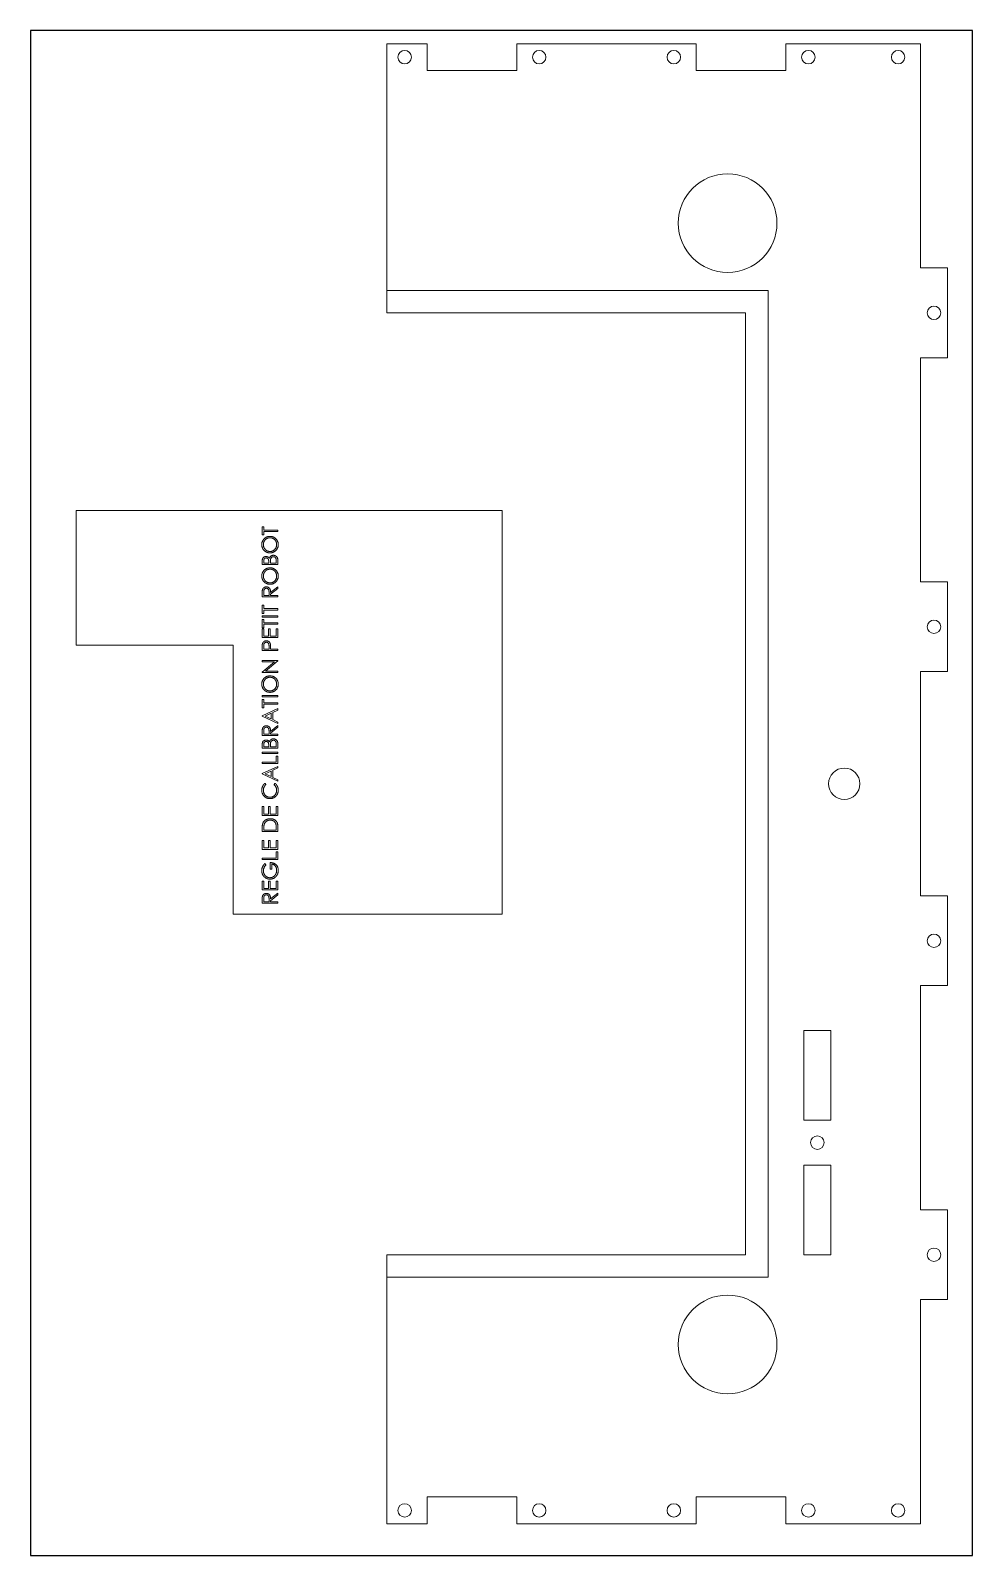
# Model space of a CAD drawing. Header units: millimetres. Extents: x 0 to 210, y 0 to 340.
import ezdxf

# ---------------------------------------------------------------- set-up
doc = ezdxf.new("R2010")
doc.units = ezdxf.units.MM

# ---------------------------------------------------------------- blocks, each defined once
blk = doc.blocks.new('Carcasse axe XZ arrière haut')
at = {"color": 7, "linetype": 'Continuous', "lineweight": 15}
for p, q in [((-115, 125), (-95, 125)), ((-115, 119), (-115, 125)), ((-95, 119), (-95, 125)), ((-45, 119), (-45, 125)), ((-45, 125), (-25, 125)), ((-25, 119), (-25, 125)), ((25, 119), (25, 125)), ((45, 125), (25, 125)), ((45, 119), (45, 125)), ((95, 119), (95, 125)), ((115, 125), (95, 125)), ((115, 119), (115, 125)), ((-165, 119), (-165, 89)), ((-115, 119), (-165, 119)), ((-45, 119), (-95, 119)), ((25, 119), (-25, 119)), ((95, 119), (45, 119)), ((165, 119), (115, 119)), ((165, 89), (165, 119)), ((75, 99), (55, 99)), ((55, 99), (55, 93)), ((75, 93), (75, 99)), ((105, 99), (85, 99)), ((85, 99), (85, 93)), ((105, 93), (105, 99)), ((55, 93), (75, 93)), ((85, 93), (105, 93)), ((-159, 89), (-165, 89)), ((-159, 69), (-159, 89)), ((165, 89), (159, 89)), ((159, 89), (159, 69)), ((-110, 85), (110, 85)), ((-110, 0), (-110, 85)), ((110, 85), (110, 0)), ((-105, 80), (105, 80)), ((-105, 0), (-105, 80)), ((105, 0), (105, 80)), ((-165, 69), (-165, 29)), ((-165, 69), (-159, 69)), ((159, 69), (165, 69)), ((165, 29), (165, 69)), ((-159, 29), (-165, 29)), ((-159, 9), (-159, 29)), ((165, 29), (159, 29)), ((159, 29), (159, 9)), ((-165, 9), (-165, 0)), ((-165, 9), (-159, 9)), ((159, 9), (165, 9)), ((165, 0), (165, 9)), ((-105, 0), (-165, 0)), ((165, 0), (105, 0))]:
    blk.add_line(p, q, dxfattribs=at)
for centre, radius in [((-105, 122), 1.5), ((-35, 122), 1.5), ((35, 122), 1.5), ((105, 122), 1.5), ((-162, 114), 1.5), ((162, 114), 1.5), ((0, 102), 3.5), ((-162, 94), 1.5), ((80, 96), 1.5), ((162, 94), 1.5), ((-125, 76), 11), ((125, 76), 11), ((-162, 64), 1.5), ((162, 64), 1.5), ((-162, 34), 1.5), ((162, 34), 1.5), ((-162, 4), 1.5), ((162, 4), 1.5)]:
    blk.add_circle(centre, radius, dxfattribs=at)
blk = doc.blocks.new('regle_petit_robot')
at = {"color": 7, "linetype": 'Continuous', "lineweight": 15}
for p, q in [((90, 87.33), (60, 87.33)), ((60, 87.33), (60, 52.33)), ((90, -7.67), (90, 87.33)), ((0, 52.33), (0, -7.67)), ((60, 52.33), (0, 52.33)), ((2.45, 42.33), (2.45, 45.83)), ((2.45, 45.83), (3.15, 45.83)), ((2.76, 45.47), (2.76, 44.3)), ((3.42, 45.47), (2.76, 45.47)), ((2.76, 44.3), (3.4, 44.3)), ((5.41, 42.33), (5.41, 45.83)), ((5.41, 45.83), (7.38, 45.83)), ((7.38, 45.47), (5.72, 45.47)), ((5.72, 45.47), (5.72, 44.39)), ((5.72, 44.39), (7.38, 44.39)), ((7.38, 45.83), (7.38, 45.47)), ((7.38, 44.39), (7.38, 44.04)), ((11.29, 45.23), (11.02, 44.98)), ((12.23, 45.83), (12.54, 45.83)), ((12.23, 42.33), (12.23, 45.83)), ((12.54, 45.83), (12.54, 42.69)), ((14.47, 45.83), (16.45, 45.83)), ((14.47, 42.33), (14.47, 45.83)), ((14.79, 45.47), (14.79, 44.39)), ((16.45, 45.47), (14.79, 45.47)), ((14.79, 44.39), (16.45, 44.39)), ((16.45, 45.83), (16.45, 45.47)), ((16.45, 44.39), (16.45, 44.04)), ((18.42, 45.83), (19.13, 45.83)), ((18.42, 42.33), (18.42, 45.83)), ((18.98, 45.47), (18.74, 45.47)), ((18.74, 45.47), (18.74, 42.69)), ((22.01, 42.33), (22.01, 45.83)), ((22.01, 45.83), (23.99, 45.83)), ((22.33, 45.47), (22.33, 44.39)), ((23.99, 45.47), (22.33, 45.47)), ((22.33, 44.39), (23.99, 44.39)), ((23.99, 45.83), (23.99, 45.47)), ((23.99, 44.39), (23.99, 44.04)), ((29.19, 45.19), (28.92, 44.98)), ((29.64, 42.33), (31.3, 45.83)), ((31.32, 45.15), (30.69, 43.81)), ((31.3, 45.83), (31.35, 45.83)), ((31.94, 43.81), (31.32, 45.15)), ((31.35, 45.83), (32.96, 42.33)), ((33.59, 42.33), (33.59, 45.83)), ((33.59, 45.83), (33.9, 45.83)), ((33.9, 45.83), (33.9, 42.69)), ((35.83, 45.83), (36.15, 45.83)), ((35.83, 42.33), (35.83, 45.83)), ((36.15, 45.83), (36.15, 42.33)), ((37.04, 45.83), (37.73, 45.83)), ((37.04, 42.33), (37.04, 45.83)), ((37.36, 45.47), (37.36, 44.35)), ((37.79, 45.47), (37.36, 45.47)), ((37.36, 44.35), (37.57, 44.35)), ((39.83, 45.83), (40.53, 45.83)), ((39.83, 42.33), (39.83, 45.83)), ((40.14, 45.47), (40.14, 44.3)), ((40.8, 45.47), (40.14, 45.47)), ((40.14, 44.3), (40.78, 44.3)), ((42.52, 42.33), (44.18, 45.83)), ((44.2, 45.15), (43.56, 43.81)), ((44.18, 45.83), (44.22, 45.83)), ((44.82, 43.81), (44.2, 45.15)), ((44.22, 45.83), (45.84, 42.33)), ((46.06, 45.83), (47.9, 45.83)), ((46.06, 45.47), (46.06, 45.83)), ((46.83, 45.47), (46.06, 45.47)), ((46.83, 42.33), (46.83, 45.47)), ((47.14, 45.47), (47.14, 42.33)), ((47.9, 45.47), (47.14, 45.47)), ((47.9, 45.83), (47.9, 45.47)), ((48.44, 45.83), (48.76, 45.83)), ((48.44, 42.33), (48.44, 45.83)), ((48.76, 45.83), (48.76, 42.33)), ((53.87, 45.83), (53.94, 45.83)), ((53.87, 42.33), (53.87, 45.83)), ((53.94, 45.83), (56.25, 43.08)), ((56.49, 42.33), (54.19, 45.08)), ((54.19, 45.08), (54.19, 42.33)), ((56.25, 45.83), (56.56, 45.83)), ((56.25, 43.08), (56.25, 45.83)), ((56.56, 45.83), (56.56, 42.33)), ((58.81, 45.83), (59.49, 45.83)), ((58.81, 42.33), (58.81, 45.83)), ((59.12, 45.47), (59.12, 44.3)), ((59.76, 45.47), (59.12, 45.47)), ((59.12, 44.3), (59.73, 44.3)), ((61.68, 45.83), (63.65, 45.83)), ((61.68, 42.33), (61.68, 45.83)), ((61.99, 45.47), (61.99, 44.39)), ((63.65, 45.47), (61.99, 45.47)), ((61.99, 44.39), (63.65, 44.39)), ((63.65, 45.83), (63.65, 45.47)), ((63.65, 44.39), (63.65, 44.04)), ((63.88, 45.83), (65.72, 45.83)), ((63.88, 45.47), (63.88, 45.83)), ((64.64, 45.47), (63.88, 45.47)), ((64.64, 42.33), (64.64, 45.47)), ((64.96, 45.47), (64.96, 42.33)), ((65.72, 45.47), (64.96, 45.47)), ((65.72, 45.83), (65.72, 45.47)), ((66.26, 45.83), (66.57, 45.83)), ((66.26, 42.33), (66.26, 45.83)), ((66.57, 45.83), (66.57, 42.33)), ((67.06, 45.83), (68.9, 45.83)), ((67.06, 45.47), (67.06, 45.83)), ((67.83, 45.47), (67.06, 45.47)), ((67.83, 42.33), (67.83, 45.47)), ((68.14, 45.47), (68.14, 42.33)), ((68.9, 45.47), (68.14, 45.47)), ((68.9, 45.83), (68.9, 45.47)), ((70.79, 45.83), (71.49, 45.83)), ((70.79, 42.33), (70.79, 45.83)), ((71.76, 45.47), (71.1, 45.47)), ((71.1, 45.47), (71.1, 44.3)), ((71.1, 44.3), (71.74, 44.3)), ((77.97, 45.83), (78.65, 45.83)), ((77.97, 42.33), (77.97, 45.83)), ((78.71, 45.47), (78.28, 45.47)), ((78.28, 45.47), (78.28, 44.35)), ((78.28, 44.35), (78.49, 44.35)), ((84.56, 45.83), (86.4, 45.83)), ((84.56, 45.47), (84.56, 45.83)), ((85.33, 45.47), (84.56, 45.47)), ((85.33, 42.33), (85.33, 45.47)), ((85.64, 45.47), (85.64, 42.33)), ((86.4, 45.47), (85.64, 45.47)), ((86.4, 45.83), (86.4, 45.47)), ((2.76, 42.33), (2.45, 42.33)), ((3.02, 43.95), (2.76, 43.95)), ((2.76, 43.95), (2.76, 42.33)), ((4.3, 42.33), (3.02, 43.95)), ((3.41, 43.95), (4.69, 42.33)), ((4.69, 42.33), (4.3, 42.33)), ((7.38, 42.33), (5.41, 42.33)), ((5.72, 44.04), (5.72, 42.69)), ((7.38, 44.04), (5.72, 44.04)), ((5.72, 42.69), (7.38, 42.69)), ((7.38, 42.69), (7.38, 42.33)), ((10.03, 43.68), (10.03, 44.04)), ((10.03, 44.04), (11.51, 44.04)), ((11.2, 43.68), (10.03, 43.68)), ((13.89, 42.33), (12.23, 42.33)), ((12.54, 42.69), (13.89, 42.69)), ((13.89, 42.69), (13.89, 42.33)), ((16.45, 42.33), (14.47, 42.33)), ((14.79, 44.04), (14.79, 42.69)), ((16.45, 44.04), (14.79, 44.04)), ((14.79, 42.69), (16.45, 42.69)), ((16.45, 42.69), (16.45, 42.33)), ((19.51, 42.33), (18.42, 42.33)), ((18.74, 42.69), (19.14, 42.69)), ((23.99, 42.33), (22.01, 42.33)), ((22.33, 44.04), (22.33, 42.69)), ((23.99, 44.04), (22.33, 44.04)), ((22.33, 42.69), (23.99, 42.69)), ((23.99, 42.69), (23.99, 42.33)), ((28.92, 43.18), (29.19, 42.97)), ((29.98, 42.33), (29.64, 42.33)), ((30.52, 43.45), (29.98, 42.33)), ((32.1, 43.45), (30.52, 43.45)), ((30.69, 43.81), (31.94, 43.81)), ((32.62, 42.33), (32.1, 43.45)), ((32.96, 42.33), (32.62, 42.33)), ((35.25, 42.33), (33.59, 42.33)), ((33.9, 42.69), (35.25, 42.69)), ((35.25, 42.69), (35.25, 42.33)), ((36.15, 42.33), (35.83, 42.33)), ((37.99, 42.33), (37.04, 42.33)), ((37.36, 43.99), (37.36, 42.69)), ((37.57, 43.99), (37.36, 43.99)), ((37.36, 42.69), (37.81, 42.69)), ((40.14, 42.33), (39.83, 42.33)), ((40.14, 43.95), (40.14, 42.33)), ((40.4, 43.95), (40.14, 43.95)), ((41.68, 42.33), (40.4, 43.95)), ((40.78, 43.95), (42.07, 42.33)), ((42.07, 42.33), (41.68, 42.33)), ((42.86, 42.33), (42.52, 42.33)), ((43.39, 43.45), (42.86, 42.33)), ((44.98, 43.45), (43.39, 43.45)), ((43.56, 43.81), (44.82, 43.81)), ((45.5, 42.33), (44.98, 43.45)), ((45.84, 42.33), (45.5, 42.33)), ((47.14, 42.33), (46.83, 42.33)), ((48.76, 42.33), (48.44, 42.33)), ((54.19, 42.33), (53.87, 42.33)), ((56.56, 42.33), (56.49, 42.33)), ((59.12, 42.33), (58.81, 42.33)), ((59.12, 43.95), (59.12, 42.33)), ((59.37, 43.95), (59.12, 43.95)), ((63.65, 42.33), (61.68, 42.33)), ((61.99, 44.04), (61.99, 42.69)), ((63.65, 44.04), (61.99, 44.04)), ((61.99, 42.69), (63.65, 42.69)), ((63.65, 42.69), (63.65, 42.33)), ((64.96, 42.33), (64.64, 42.33)), ((66.57, 42.33), (66.26, 42.33)), ((68.14, 42.33), (67.83, 42.33)), ((71.1, 42.33), (70.79, 42.33)), ((71.1, 43.95), (71.1, 42.33)), ((71.36, 43.95), (71.1, 43.95)), ((72.64, 42.33), (71.36, 43.95)), ((71.75, 43.95), (73.03, 42.33)), ((73.03, 42.33), (72.64, 42.33)), ((78.91, 42.33), (77.97, 42.33)), ((78.28, 43.99), (78.28, 42.69)), ((78.49, 43.99), (78.28, 43.99)), ((78.28, 42.69), (78.73, 42.69)), ((85.64, 42.33), (85.33, 42.33)), ((0, -7.67), (90, -7.67))]:
    blk.add_line(p, q, dxfattribs=at)
for points, knots in [([(3.15, 45.83), (3.2, 45.83), (3.29, 45.83), (3.41, 45.83), (3.53, 45.82), (3.64, 45.82), (3.73, 45.81), (3.81, 45.8), (3.88, 45.79), (3.92, 45.79), (3.94, 45.78)], [0, 0, 0, 0, 0.176258, 0.338434, 0.484822, 0.617158, 0.734698, 0.837385, 0.926372, 1, 1, 1, 1]), ([(3.4, 44.3), (3.43, 44.3), (3.49, 44.3), (3.58, 44.3), (3.65, 44.31), (3.73, 44.31), (3.79, 44.32), (3.85, 44.34), (3.91, 44.35), (3.97, 44.37), (4.04, 44.4), (4.11, 44.45), (4.18, 44.51), (4.23, 44.57), (4.28, 44.65), (4.31, 44.73), (4.33, 44.81), (4.33, 44.87), (4.33, 44.89)], [0, 0, 0, 0, 0.071668, 0.138913, 0.201185, 0.259124, 0.312255, 0.360682, 0.405086, 0.445102, 0.518778, 0.589462, 0.658462, 0.727283, 0.796322, 0.863175, 0.930949, 1, 1, 1, 1]), ([(4.65, 44.89), (4.65, 44.85), (4.64, 44.76), (4.62, 44.62), (4.57, 44.5), (4.51, 44.39), (4.44, 44.28), (4.34, 44.19), (4.24, 44.12), (4.13, 44.07), (4.05, 44.03), (3.97, 44.01), (3.89, 43.99), (3.81, 43.97), (3.72, 43.96), (3.62, 43.95), (3.51, 43.95), (3.44, 43.95), (3.41, 43.95)], [0, 0, 0, 0, 0.07878, 0.153721, 0.226714, 0.299191, 0.37119, 0.443006, 0.516689, 0.593217, 0.633873, 0.676989, 0.7229, 0.771959, 0.824211, 0.879379, 0.937948, 1, 1, 1, 1]), ([(4.33, 44.89), (4.33, 44.92), (4.33, 44.98), (4.31, 45.06), (4.28, 45.14), (4.23, 45.21), (4.18, 45.28), (4.12, 45.33), (4.04, 45.38), (3.98, 45.41), (3.92, 45.43), (3.87, 45.44), (3.81, 45.45), (3.74, 45.46), (3.67, 45.46), (3.59, 45.47), (3.51, 45.47), (3.45, 45.47), (3.42, 45.47)], [0, 0, 0, 0, 0.068814, 0.136365, 0.204019, 0.273064, 0.342913, 0.410965, 0.479169, 0.549308, 0.587652, 0.630647, 0.678879, 0.731934, 0.791111, 0.855283, 0.925086, 1, 1, 1, 1]), ([(3.94, 45.78), (3.97, 45.78), (4.02, 45.76), (4.09, 45.74), (4.16, 45.71), (4.23, 45.67), (4.29, 45.63), (4.35, 45.58), (4.4, 45.53), (4.45, 45.47), (4.5, 45.41), (4.54, 45.35), (4.57, 45.28), (4.6, 45.21), (4.62, 45.14), (4.64, 45.06), (4.65, 44.98), (4.65, 44.92), (4.65, 44.89)], [0, 0, 0, 0, 0.064217, 0.127064, 0.188745, 0.249132, 0.309453, 0.369827, 0.43065, 0.492352, 0.554072, 0.61569, 0.676798, 0.738439, 0.801317, 0.865185, 0.931641, 1, 1, 1, 1]), ([(7.83, 44.08), (7.83, 44.12), (7.83, 44.2), (7.85, 44.33), (7.87, 44.45), (7.89, 44.56), (7.93, 44.68), (7.97, 44.79), (8.02, 44.9), (8.08, 45.01), (8.14, 45.11), (8.21, 45.21), (8.29, 45.3), (8.37, 45.39), (8.46, 45.47), (8.55, 45.55), (8.65, 45.62), (8.75, 45.68), (8.86, 45.74), (8.97, 45.79), (9.09, 45.83), (9.21, 45.86), (9.33, 45.89), (9.45, 45.91), (9.58, 45.92), (9.67, 45.92), (9.72, 45.92)], [0, 0, 0, 0, 0.042039, 0.083544, 0.124643, 0.165303, 0.206171, 0.246971, 0.288329, 0.329987, 0.371797, 0.412738, 0.453459, 0.494001, 0.534381, 0.574952, 0.615892, 0.65725, 0.699007, 0.740486, 0.782325, 0.824567, 0.867041, 0.9105, 0.954619, 1, 1, 1, 1]), ([(9.71, 45.56), (9.67, 45.56), (9.6, 45.56), (9.5, 45.55), (9.4, 45.53), (9.31, 45.51), (9.21, 45.48), (9.11, 45.45), (9.02, 45.41), (8.92, 45.36), (8.84, 45.31), (8.75, 45.25), (8.67, 45.19), (8.6, 45.13), (8.53, 45.06), (8.46, 44.98), (8.4, 44.9), (8.35, 44.82), (8.3, 44.73), (8.26, 44.65), (8.23, 44.56), (8.2, 44.47), (8.18, 44.38), (8.16, 44.28), (8.15, 44.19), (8.15, 44.13), (8.15, 44.1)], [0, 0, 0, 0, 0.042841, 0.085571, 0.127719, 0.170068, 0.212787, 0.255482, 0.298877, 0.342861, 0.386528, 0.429532, 0.471886, 0.513729, 0.555082, 0.596535, 0.63812, 0.679822, 0.721331, 0.761888, 0.802199, 0.841806, 0.88106, 0.920633, 0.960101, 1, 1, 1, 1]), ([(11.02, 44.98), (10.97, 45.02), (10.87, 45.11), (10.72, 45.23), (10.55, 45.33), (10.38, 45.41), (10.21, 45.48), (10.04, 45.53), (9.87, 45.56), (9.76, 45.56), (9.71, 45.56)], [0, 0, 0, 0, 0.136144, 0.269043, 0.398517, 0.5271, 0.652283, 0.77168, 0.887495, 1, 1, 1, 1]), ([(9.72, 45.92), (9.75, 45.92), (9.82, 45.92), (9.93, 45.91), (10.04, 45.9), (10.14, 45.88), (10.24, 45.86), (10.34, 45.83), (10.44, 45.8), (10.54, 45.76), (10.63, 45.71), (10.73, 45.66), (10.82, 45.61), (10.92, 45.54), (11.01, 45.48), (11.11, 45.4), (11.2, 45.32), (11.26, 45.26), (11.29, 45.23)], [0, 0, 0, 0, 0.061617, 0.122179, 0.182216, 0.241864, 0.30096, 0.359969, 0.419033, 0.478069, 0.537993, 0.59896, 0.661321, 0.725248, 0.79122, 0.858746, 0.928318, 1, 1, 1, 1]), ([(20.06, 45.37), (20.03, 45.38), (19.97, 45.4), (19.87, 45.42), (19.75, 45.43), (19.62, 45.45), (19.48, 45.46), (19.33, 45.47), (19.16, 45.47), (19.04, 45.47), (18.98, 45.47)], [0, 0, 0, 0, 0.084319, 0.179285, 0.286583, 0.405111, 0.535593, 0.67819, 0.832976, 1, 1, 1, 1]), ([(19.13, 45.83), (19.19, 45.83), (19.31, 45.83), (19.48, 45.82), (19.64, 45.81), (19.79, 45.8), (19.92, 45.78), (20.04, 45.76), (20.14, 45.74), (20.21, 45.71), (20.24, 45.7)], [0, 0, 0, 0, 0.164289, 0.317406, 0.458844, 0.589367, 0.707831, 0.81577, 0.91288, 1, 1, 1, 1]), ([(20.98, 44.04), (20.98, 44.08), (20.98, 44.16), (20.97, 44.28), (20.95, 44.39), (20.92, 44.5), (20.89, 44.6), (20.84, 44.7), (20.8, 44.8), (20.74, 44.89), (20.67, 44.97), (20.6, 45.05), (20.53, 45.12), (20.45, 45.19), (20.36, 45.24), (20.26, 45.3), (20.16, 45.34), (20.09, 45.36), (20.06, 45.37)], [0, 0, 0, 0, 0.070151, 0.137813, 0.203226, 0.267174, 0.330024, 0.391794, 0.453084, 0.514334, 0.575, 0.634865, 0.694116, 0.753442, 0.813126, 0.87408, 0.936007, 1, 1, 1, 1]), ([(20.24, 45.7), (20.28, 45.69), (20.36, 45.66), (20.47, 45.6), (20.58, 45.54), (20.68, 45.46), (20.78, 45.38), (20.86, 45.29), (20.94, 45.19), (21.02, 45.09), (21.08, 44.97), (21.14, 44.86), (21.19, 44.73), (21.23, 44.6), (21.26, 44.47), (21.28, 44.33), (21.29, 44.18), (21.29, 44.09), (21.29, 44.04)], [0, 0, 0, 0, 0.061545, 0.121694, 0.181155, 0.239875, 0.298702, 0.357647, 0.417605, 0.478494, 0.540407, 0.602345, 0.665004, 0.728559, 0.793651, 0.860534, 0.929236, 1, 1, 1, 1]), ([(25.78, 44.1), (25.78, 44.16), (25.79, 44.29), (25.81, 44.47), (25.85, 44.64), (25.91, 44.81), (25.99, 44.97), (26.08, 45.12), (26.19, 45.26), (26.32, 45.4), (26.45, 45.52), (26.6, 45.63), (26.76, 45.72), (26.92, 45.79), (27.1, 45.85), (27.28, 45.89), (27.47, 45.91), (27.6, 45.92), (27.67, 45.92)], [0, 0, 0, 0, 0.064558, 0.127014, 0.187955, 0.248014, 0.307748, 0.368235, 0.42947, 0.492743, 0.556258, 0.618217, 0.679655, 0.741246, 0.803415, 0.866815, 0.932328, 1, 1, 1, 1]), ([(27.65, 45.56), (27.61, 45.56), (27.54, 45.56), (27.44, 45.55), (27.34, 45.53), (27.24, 45.51), (27.14, 45.48), (27.04, 45.45), (26.95, 45.41), (26.86, 45.36), (26.77, 45.31), (26.69, 45.26), (26.61, 45.2), (26.54, 45.13), (26.47, 45.06), (26.4, 44.99), (26.35, 44.91), (26.29, 44.83), (26.25, 44.74), (26.21, 44.66), (26.17, 44.57), (26.14, 44.47), (26.12, 44.38), (26.11, 44.28), (26.1, 44.18), (26.1, 44.11), (26.1, 44.08)], [0, 0, 0, 0, 0.043955, 0.087502, 0.130463, 0.172752, 0.215403, 0.25765, 0.300153, 0.343121, 0.385925, 0.427686, 0.468818, 0.509492, 0.549883, 0.58998, 0.630405, 0.670869, 0.711384, 0.751627, 0.791776, 0.832459, 0.873319, 0.914543, 0.956924, 1, 1, 1, 1]), ([(28.92, 44.98), (28.9, 45), (28.86, 45.05), (28.8, 45.11), (28.73, 45.17), (28.66, 45.23), (28.59, 45.28), (28.52, 45.33), (28.44, 45.37), (28.33, 45.43), (28.19, 45.48), (28.02, 45.53), (27.83, 45.56), (27.71, 45.56), (27.65, 45.56)], [0, 0, 0, 0, 0.063163, 0.125475, 0.187121, 0.248294, 0.309295, 0.36985, 0.430973, 0.492456, 0.616148, 0.740844, 0.868183, 1, 1, 1, 1]), ([(27.67, 45.92), (27.71, 45.92), (27.79, 45.92), (27.9, 45.91), (28.02, 45.89), (28.13, 45.87), (28.24, 45.85), (28.34, 45.81), (28.45, 45.77), (28.55, 45.73), (28.64, 45.68), (28.73, 45.62), (28.82, 45.56), (28.91, 45.5), (28.98, 45.43), (29.06, 45.35), (29.13, 45.27), (29.17, 45.22), (29.19, 45.19)], [0, 0, 0, 0, 0.068548, 0.135683, 0.201215, 0.265682, 0.329267, 0.392395, 0.45507, 0.517127, 0.57879, 0.63974, 0.700192, 0.759806, 0.819628, 0.879355, 0.939512, 1, 1, 1, 1]), ([(37.57, 44.35), (37.6, 44.35), (37.66, 44.35), (37.75, 44.35), (37.83, 44.36), (37.9, 44.37), (37.97, 44.38), (38.03, 44.39), (38.08, 44.4), (38.15, 44.42), (38.22, 44.45), (38.3, 44.5), (38.36, 44.56), (38.42, 44.63), (38.47, 44.7), (38.5, 44.79), (38.52, 44.87), (38.52, 44.93), (38.53, 44.96)], [0, 0, 0, 0, 0.072301, 0.1397, 0.202289, 0.2606, 0.31319, 0.361739, 0.405706, 0.44554, 0.518832, 0.589778, 0.658867, 0.72843, 0.797283, 0.864815, 0.931364, 1, 1, 1, 1]), ([(37.73, 45.83), (37.76, 45.83), (37.83, 45.83), (37.92, 45.82), (38.01, 45.82), (38.09, 45.81), (38.17, 45.79), (38.24, 45.78), (38.3, 45.76), (38.38, 45.72), (38.47, 45.68), (38.56, 45.61), (38.64, 45.52), (38.71, 45.42), (38.77, 45.32), (38.81, 45.2), (38.84, 45.09), (38.84, 45), (38.84, 44.96)], [0, 0, 0, 0, 0.062594, 0.121323, 0.17668, 0.228365, 0.276868, 0.321879, 0.364099, 0.403356, 0.477968, 0.550535, 0.623584, 0.698175, 0.773354, 0.847281, 0.922818, 1, 1, 1, 1]), ([(38.53, 44.96), (38.53, 44.98), (38.52, 45.01), (38.52, 45.07), (38.5, 45.12), (38.48, 45.17), (38.46, 45.22), (38.43, 45.26), (38.39, 45.3), (38.35, 45.34), (38.3, 45.37), (38.25, 45.4), (38.18, 45.42), (38.12, 45.44), (38.04, 45.45), (37.96, 45.46), (37.88, 45.47), (37.82, 45.47), (37.79, 45.47)], [0, 0, 0, 0, 0.057003, 0.111818, 0.164402, 0.21587, 0.266841, 0.317479, 0.369902, 0.4234, 0.479718, 0.539241, 0.602431, 0.67103, 0.744485, 0.823454, 0.90874, 1, 1, 1, 1]), ([(38.84, 44.96), (38.84, 44.92), (38.84, 44.85), (38.82, 44.74), (38.78, 44.63), (38.74, 44.53), (38.68, 44.44), (38.61, 44.35), (38.53, 44.28), (38.47, 44.24), (38.44, 44.22)], [0, 0, 0, 0, 0.130569, 0.256581, 0.380552, 0.503623, 0.625739, 0.747549, 0.871766, 1, 1, 1, 1]), ([(38.44, 44.22), (38.47, 44.2), (38.55, 44.17), (38.66, 44.12), (38.75, 44.07), (38.82, 44), (38.89, 43.94), (38.94, 43.87), (38.99, 43.79), (39.04, 43.7), (39.07, 43.61), (39.09, 43.52), (39.11, 43.42), (39.11, 43.36), (39.11, 43.32)], [0, 0, 0, 0, 0.106057, 0.202914, 0.2903, 0.370223, 0.446384, 0.521397, 0.598291, 0.676142, 0.755529, 0.834887, 0.916646, 1, 1, 1, 1]), ([(40.53, 45.83), (40.57, 45.83), (40.66, 45.83), (40.79, 45.83), (40.91, 45.82), (41.01, 45.82), (41.11, 45.81), (41.19, 45.8), (41.26, 45.79), (41.3, 45.79), (41.32, 45.78)], [0, 0, 0, 0, 0.176258, 0.338434, 0.484822, 0.617158, 0.734698, 0.837385, 0.926372, 1, 1, 1, 1]), ([(42.03, 44.89), (42.02, 44.85), (42.02, 44.76), (41.99, 44.62), (41.95, 44.5), (41.89, 44.39), (41.81, 44.28), (41.72, 44.19), (41.61, 44.12), (41.51, 44.07), (41.42, 44.03), (41.35, 44.01), (41.27, 43.99), (41.19, 43.97), (41.09, 43.96), (41, 43.95), (40.89, 43.95), (40.82, 43.95), (40.78, 43.95)], [0, 0, 0, 0, 0.07878, 0.153721, 0.226714, 0.299191, 0.37119, 0.443006, 0.516689, 0.593217, 0.633873, 0.676989, 0.7229, 0.771959, 0.824211, 0.879379, 0.937948, 1, 1, 1, 1]), ([(40.78, 44.3), (40.81, 44.3), (40.87, 44.3), (40.95, 44.3), (41.03, 44.31), (41.1, 44.31), (41.17, 44.32), (41.23, 44.34), (41.28, 44.35), (41.35, 44.37), (41.42, 44.4), (41.49, 44.45), (41.56, 44.51), (41.61, 44.57), (41.66, 44.65), (41.69, 44.73), (41.71, 44.81), (41.71, 44.87), (41.71, 44.89)], [0, 0, 0, 0, 0.071668, 0.138913, 0.201185, 0.259124, 0.312255, 0.360682, 0.405086, 0.445102, 0.518778, 0.589462, 0.658462, 0.727283, 0.796322, 0.863175, 0.930949, 1, 1, 1, 1]), ([(41.71, 44.89), (41.71, 44.92), (41.71, 44.98), (41.69, 45.06), (41.66, 45.14), (41.61, 45.21), (41.56, 45.28), (41.49, 45.33), (41.42, 45.38), (41.36, 45.41), (41.3, 45.43), (41.25, 45.44), (41.19, 45.45), (41.12, 45.46), (41.05, 45.46), (40.97, 45.47), (40.89, 45.47), (40.83, 45.47), (40.8, 45.47)], [0, 0, 0, 0, 0.068814, 0.136365, 0.204019, 0.273064, 0.342913, 0.410965, 0.479169, 0.549308, 0.587652, 0.630647, 0.678879, 0.731934, 0.791111, 0.855283, 0.925086, 1, 1, 1, 1]), ([(41.32, 45.78), (41.35, 45.78), (41.4, 45.76), (41.47, 45.74), (41.54, 45.71), (41.6, 45.67), (41.67, 45.63), (41.72, 45.58), (41.78, 45.53), (41.83, 45.47), (41.88, 45.41), (41.92, 45.35), (41.95, 45.28), (41.98, 45.21), (42, 45.14), (42.01, 45.06), (42.02, 44.98), (42.03, 44.92), (42.03, 44.89)], [0, 0, 0, 0, 0.064217, 0.127064, 0.188745, 0.249132, 0.309453, 0.369827, 0.43065, 0.492352, 0.554072, 0.61569, 0.676798, 0.738439, 0.801317, 0.865185, 0.931641, 1, 1, 1, 1]), ([(49.47, 44.06), (49.47, 44.11), (49.48, 44.19), (49.49, 44.31), (49.51, 44.43), (49.53, 44.55), (49.57, 44.67), (49.61, 44.78), (49.66, 44.89), (49.72, 45), (49.78, 45.11), (49.85, 45.2), (49.92, 45.3), (50, 45.39), (50.09, 45.47), (50.18, 45.54), (50.28, 45.61), (50.38, 45.68), (50.49, 45.73), (50.6, 45.78), (50.71, 45.83), (50.82, 45.86), (50.93, 45.89), (51.05, 45.91), (51.17, 45.92), (51.25, 45.92), (51.29, 45.92)], [0, 0, 0, 0, 0.043209, 0.085873, 0.12812, 0.170152, 0.211918, 0.253753, 0.296006, 0.338443, 0.381015, 0.42282, 0.464089, 0.505126, 0.545975, 0.586985, 0.628339, 0.670084, 0.711992, 0.753039, 0.794049, 0.834886, 0.875498, 0.916547, 0.958004, 1, 1, 1, 1]), ([(51.31, 45.56), (51.27, 45.56), (51.21, 45.56), (51.11, 45.55), (51.01, 45.53), (50.92, 45.51), (50.82, 45.48), (50.73, 45.45), (50.64, 45.41), (50.55, 45.36), (50.46, 45.31), (50.38, 45.25), (50.3, 45.19), (50.23, 45.13), (50.16, 45.06), (50.1, 44.98), (50.04, 44.9), (49.99, 44.82), (49.94, 44.74), (49.9, 44.65), (49.87, 44.56), (49.84, 44.46), (49.81, 44.37), (49.8, 44.27), (49.79, 44.17), (49.79, 44.1), (49.79, 44.07)], [0, 0, 0, 0, 0.042023, 0.083645, 0.124984, 0.166247, 0.207702, 0.249631, 0.291742, 0.334743, 0.37746, 0.419556, 0.461044, 0.502096, 0.542891, 0.583801, 0.624864, 0.666225, 0.707399, 0.748557, 0.789655, 0.83074, 0.87207, 0.913993, 0.956498, 1, 1, 1, 1]), ([(51.29, 45.92), (51.36, 45.92), (51.48, 45.91), (51.67, 45.89), (51.85, 45.85), (52.02, 45.79), (52.18, 45.71), (52.34, 45.62), (52.48, 45.51), (52.62, 45.39), (52.75, 45.25), (52.86, 45.11), (52.95, 44.96), (53.02, 44.8), (53.08, 44.63), (53.12, 44.45), (53.15, 44.27), (53.15, 44.14), (53.15, 44.08)], [0, 0, 0, 0, 0.06657, 0.130749, 0.193413, 0.254989, 0.316114, 0.377262, 0.439401, 0.502971, 0.566525, 0.628231, 0.689091, 0.749345, 0.81017, 0.87161, 0.934869, 1, 1, 1, 1]), ([(52.84, 44.08), (52.84, 44.12), (52.84, 44.18), (52.83, 44.28), (52.81, 44.38), (52.79, 44.47), (52.76, 44.57), (52.73, 44.66), (52.69, 44.74), (52.64, 44.83), (52.59, 44.91), (52.53, 44.99), (52.47, 45.06), (52.4, 45.13), (52.33, 45.19), (52.25, 45.25), (52.17, 45.31), (52.08, 45.36), (51.99, 45.41), (51.89, 45.45), (51.8, 45.48), (51.7, 45.51), (51.61, 45.53), (51.51, 45.55), (51.41, 45.56), (51.34, 45.56), (51.31, 45.56)], [0, 0, 0, 0, 0.042915, 0.08513, 0.126473, 0.167453, 0.207976, 0.248249, 0.28875, 0.32967, 0.370537, 0.411129, 0.451819, 0.492406, 0.533486, 0.575263, 0.617441, 0.660672, 0.70394, 0.746868, 0.789079, 0.831104, 0.873238, 0.915166, 0.957381, 1, 1, 1, 1]), ([(59.49, 45.83), (59.54, 45.83), (59.63, 45.83), (59.76, 45.83), (59.88, 45.82), (59.98, 45.82), (60.08, 45.81), (60.16, 45.8), (60.23, 45.79), (60.27, 45.78), (60.29, 45.78)], [0, 0, 0, 0, 0.176956, 0.339055, 0.486318, 0.618781, 0.735619, 0.838742, 0.926457, 1, 1, 1, 1]), ([(59.73, 44.3), (59.76, 44.3), (59.82, 44.3), (59.91, 44.3), (59.98, 44.31), (60.05, 44.31), (60.12, 44.32), (60.18, 44.33), (60.23, 44.34), (60.29, 44.36), (60.36, 44.4), (60.43, 44.44), (60.5, 44.5), (60.55, 44.57), (60.59, 44.64), (60.63, 44.72), (60.64, 44.8), (60.65, 44.86), (60.65, 44.89)], [0, 0, 0, 0, 0.072538, 0.140034, 0.202496, 0.260575, 0.313228, 0.361583, 0.404878, 0.444127, 0.5164, 0.586507, 0.655085, 0.724384, 0.793974, 0.861638, 0.930111, 1, 1, 1, 1]), ([(60.65, 44.89), (60.65, 44.92), (60.64, 44.97), (60.63, 45.06), (60.59, 45.13), (60.55, 45.21), (60.5, 45.27), (60.44, 45.33), (60.37, 45.38), (60.3, 45.41), (60.24, 45.43), (60.19, 45.44), (60.14, 45.45), (60.07, 45.46), (60.01, 45.46), (59.93, 45.47), (59.85, 45.47), (59.79, 45.47), (59.76, 45.47)], [0, 0, 0, 0, 0.070044, 0.139238, 0.208197, 0.279173, 0.349987, 0.418354, 0.48761, 0.557411, 0.59533, 0.637964, 0.685913, 0.738185, 0.796103, 0.858517, 0.926658, 1, 1, 1, 1]), ([(60.96, 44.89), (60.96, 44.86), (60.96, 44.81), (60.95, 44.72), (60.94, 44.65), (60.92, 44.57), (60.89, 44.5), (60.86, 44.43), (60.82, 44.37), (60.78, 44.31), (60.73, 44.26), (60.67, 44.2), (60.62, 44.16), (60.56, 44.12), (60.49, 44.08), (60.42, 44.05), (60.34, 44.02), (60.29, 44.01), (60.26, 44)], [0, 0, 0, 0, 0.070119, 0.137192, 0.202016, 0.264631, 0.326117, 0.38601, 0.445812, 0.505298, 0.564633, 0.624283, 0.683902, 0.743953, 0.805388, 0.868388, 0.933084, 1, 1, 1, 1]), ([(60.29, 45.78), (60.32, 45.77), (60.36, 45.76), (60.43, 45.73), (60.5, 45.7), (60.56, 45.67), (60.62, 45.62), (60.67, 45.58), (60.73, 45.53), (60.77, 45.47), (60.82, 45.41), (60.86, 45.35), (60.89, 45.28), (60.92, 45.21), (60.94, 45.14), (60.95, 45.06), (60.96, 44.98), (60.96, 44.92), (60.96, 44.89)], [0, 0, 0, 0, 0.062481, 0.12349, 0.183411, 0.243153, 0.302127, 0.36171, 0.421842, 0.482932, 0.544552, 0.605681, 0.66768, 0.729984, 0.794551, 0.860346, 0.928907, 1, 1, 1, 1]), ([(71.49, 45.83), (71.54, 45.83), (71.63, 45.83), (71.75, 45.83), (71.87, 45.82), (71.98, 45.82), (72.07, 45.81), (72.15, 45.8), (72.22, 45.79), (72.26, 45.79), (72.28, 45.78)], [0, 0, 0, 0, 0.176258, 0.338434, 0.484822, 0.617158, 0.734698, 0.837385, 0.926372, 1, 1, 1, 1]), ([(71.74, 44.3), (71.77, 44.3), (71.83, 44.3), (71.92, 44.3), (71.99, 44.31), (72.07, 44.31), (72.13, 44.32), (72.19, 44.34), (72.25, 44.35), (72.31, 44.37), (72.38, 44.4), (72.45, 44.45), (72.52, 44.51), (72.57, 44.57), (72.62, 44.65), (72.65, 44.73), (72.67, 44.81), (72.67, 44.87), (72.67, 44.89)], [0, 0, 0, 0, 0.071668, 0.138913, 0.201185, 0.259124, 0.312255, 0.360682, 0.405086, 0.445102, 0.518778, 0.589462, 0.658462, 0.727283, 0.796322, 0.863175, 0.930949, 1, 1, 1, 1]), ([(72.99, 44.89), (72.99, 44.85), (72.98, 44.76), (72.96, 44.62), (72.91, 44.5), (72.85, 44.39), (72.78, 44.28), (72.68, 44.19), (72.57, 44.12), (72.47, 44.07), (72.39, 44.03), (72.31, 44.01), (72.23, 43.99), (72.15, 43.97), (72.06, 43.96), (71.96, 43.95), (71.85, 43.95), (71.78, 43.95), (71.75, 43.95)], [0, 0, 0, 0, 0.07878, 0.153721, 0.226714, 0.299191, 0.37119, 0.443006, 0.516689, 0.593217, 0.633873, 0.676989, 0.7229, 0.771959, 0.824211, 0.879379, 0.937948, 1, 1, 1, 1]), ([(72.67, 44.89), (72.67, 44.92), (72.67, 44.98), (72.65, 45.06), (72.62, 45.14), (72.57, 45.21), (72.52, 45.28), (72.46, 45.33), (72.38, 45.38), (72.32, 45.41), (72.26, 45.43), (72.21, 45.44), (72.15, 45.45), (72.08, 45.46), (72.01, 45.46), (71.93, 45.47), (71.85, 45.47), (71.79, 45.47), (71.76, 45.47)], [0, 0, 0, 0, 0.068814, 0.136365, 0.204019, 0.273064, 0.342913, 0.410965, 0.479169, 0.549308, 0.587652, 0.630647, 0.678879, 0.731934, 0.791111, 0.855283, 0.925086, 1, 1, 1, 1]), ([(72.28, 45.78), (72.31, 45.78), (72.36, 45.76), (72.43, 45.74), (72.5, 45.71), (72.57, 45.67), (72.63, 45.63), (72.69, 45.58), (72.74, 45.53), (72.79, 45.47), (72.84, 45.41), (72.88, 45.35), (72.91, 45.28), (72.94, 45.21), (72.96, 45.14), (72.98, 45.06), (72.99, 44.98), (72.99, 44.92), (72.99, 44.89)], [0, 0, 0, 0, 0.064217, 0.127064, 0.188745, 0.249132, 0.309453, 0.369827, 0.43065, 0.492352, 0.554072, 0.61569, 0.676798, 0.738439, 0.801317, 0.865185, 0.931641, 1, 1, 1, 1]), ([(73.57, 44.06), (73.57, 44.11), (73.57, 44.19), (73.58, 44.31), (73.6, 44.43), (73.63, 44.55), (73.66, 44.67), (73.71, 44.78), (73.76, 44.89), (73.81, 45), (73.88, 45.11), (73.95, 45.2), (74.02, 45.3), (74.1, 45.39), (74.19, 45.47), (74.28, 45.54), (74.37, 45.61), (74.48, 45.68), (74.58, 45.73), (74.69, 45.78), (74.8, 45.83), (74.92, 45.86), (75.03, 45.89), (75.15, 45.91), (75.27, 45.92), (75.35, 45.92), (75.39, 45.92)], [0, 0, 0, 0, 0.043209, 0.085873, 0.12812, 0.170152, 0.211918, 0.253753, 0.296006, 0.338443, 0.381015, 0.42282, 0.464089, 0.505126, 0.545975, 0.586985, 0.628339, 0.670084, 0.711992, 0.753039, 0.794049, 0.834886, 0.875498, 0.916547, 0.958004, 1, 1, 1, 1]), ([(75.4, 45.56), (75.37, 45.56), (75.3, 45.56), (75.21, 45.55), (75.11, 45.53), (75.01, 45.51), (74.92, 45.48), (74.83, 45.45), (74.73, 45.41), (74.64, 45.36), (74.56, 45.31), (74.48, 45.25), (74.4, 45.19), (74.33, 45.13), (74.26, 45.06), (74.19, 44.98), (74.14, 44.9), (74.08, 44.82), (74.04, 44.74), (74, 44.65), (73.96, 44.56), (73.93, 44.46), (73.91, 44.37), (73.9, 44.27), (73.89, 44.17), (73.88, 44.1), (73.88, 44.07)], [0, 0, 0, 0, 0.042023, 0.083645, 0.124984, 0.166247, 0.207702, 0.249631, 0.291742, 0.334743, 0.37746, 0.419556, 0.461044, 0.502096, 0.542891, 0.583801, 0.624864, 0.666225, 0.707399, 0.748557, 0.789655, 0.83074, 0.87207, 0.913993, 0.956498, 1, 1, 1, 1]), ([(75.39, 45.92), (75.45, 45.92), (75.58, 45.91), (75.77, 45.89), (75.95, 45.85), (76.12, 45.79), (76.28, 45.71), (76.43, 45.62), (76.58, 45.51), (76.72, 45.39), (76.84, 45.25), (76.95, 45.11), (77.04, 44.96), (77.12, 44.8), (77.18, 44.63), (77.22, 44.45), (77.25, 44.27), (77.25, 44.14), (77.25, 44.08)], [0, 0, 0, 0, 0.06657, 0.130749, 0.193413, 0.254989, 0.316114, 0.377262, 0.439401, 0.502971, 0.566525, 0.628231, 0.689091, 0.749345, 0.81017, 0.87161, 0.934869, 1, 1, 1, 1]), ([(76.94, 44.08), (76.94, 44.12), (76.93, 44.18), (76.92, 44.28), (76.91, 44.38), (76.89, 44.47), (76.86, 44.57), (76.82, 44.66), (76.78, 44.74), (76.74, 44.83), (76.68, 44.91), (76.63, 44.99), (76.56, 45.06), (76.5, 45.13), (76.42, 45.19), (76.34, 45.25), (76.26, 45.31), (76.17, 45.36), (76.08, 45.41), (75.99, 45.45), (75.9, 45.48), (75.8, 45.51), (75.7, 45.53), (75.6, 45.55), (75.5, 45.56), (75.44, 45.56), (75.4, 45.56)], [0, 0, 0, 0, 0.042915, 0.08513, 0.126473, 0.167453, 0.207976, 0.248249, 0.28875, 0.32967, 0.370537, 0.411129, 0.451819, 0.492406, 0.533486, 0.575263, 0.617441, 0.660672, 0.70394, 0.746868, 0.789079, 0.831104, 0.873238, 0.915166, 0.957381, 1, 1, 1, 1]), ([(78.49, 44.35), (78.52, 44.35), (78.58, 44.35), (78.67, 44.35), (78.75, 44.36), (78.82, 44.37), (78.89, 44.38), (78.95, 44.39), (79.01, 44.4), (79.07, 44.42), (79.14, 44.45), (79.22, 44.5), (79.29, 44.56), (79.34, 44.63), (79.39, 44.7), (79.42, 44.79), (79.45, 44.87), (79.45, 44.93), (79.45, 44.96)], [0, 0, 0, 0, 0.072301, 0.1397, 0.202289, 0.2606, 0.31319, 0.361739, 0.405706, 0.44554, 0.518832, 0.589778, 0.658867, 0.72843, 0.797283, 0.864815, 0.931364, 1, 1, 1, 1]), ([(78.65, 45.83), (78.68, 45.83), (78.75, 45.83), (78.84, 45.82), (78.93, 45.82), (79.01, 45.81), (79.09, 45.79), (79.16, 45.78), (79.23, 45.76), (79.3, 45.72), (79.39, 45.68), (79.49, 45.61), (79.57, 45.52), (79.64, 45.42), (79.69, 45.32), (79.73, 45.2), (79.76, 45.09), (79.76, 45), (79.76, 44.96)], [0, 0, 0, 0, 0.062594, 0.121323, 0.17668, 0.228365, 0.276868, 0.321879, 0.364099, 0.403356, 0.477968, 0.550535, 0.623584, 0.698175, 0.773354, 0.847281, 0.922818, 1, 1, 1, 1]), ([(79.45, 44.96), (79.45, 44.98), (79.45, 45.01), (79.44, 45.07), (79.42, 45.12), (79.41, 45.17), (79.38, 45.22), (79.35, 45.26), (79.31, 45.3), (79.27, 45.34), (79.22, 45.37), (79.17, 45.4), (79.11, 45.42), (79.04, 45.44), (78.97, 45.45), (78.89, 45.46), (78.8, 45.47), (78.74, 45.47), (78.71, 45.47)], [0, 0, 0, 0, 0.057003, 0.111818, 0.164402, 0.21587, 0.266841, 0.317479, 0.369902, 0.4234, 0.479718, 0.539241, 0.602431, 0.67103, 0.744485, 0.823454, 0.90874, 1, 1, 1, 1]), ([(79.76, 44.96), (79.76, 44.92), (79.76, 44.85), (79.74, 44.74), (79.71, 44.63), (79.66, 44.53), (79.6, 44.44), (79.54, 44.35), (79.45, 44.28), (79.39, 44.24), (79.36, 44.22)], [0, 0, 0, 0, 0.130569, 0.256581, 0.380552, 0.503623, 0.625739, 0.747549, 0.871766, 1, 1, 1, 1]), ([(79.36, 44.22), (79.4, 44.2), (79.47, 44.17), (79.58, 44.12), (79.67, 44.07), (79.75, 44), (79.81, 43.94), (79.87, 43.87), (79.92, 43.79), (79.96, 43.7), (79.99, 43.61), (80.02, 43.52), (80.03, 43.42), (80.03, 43.36), (80.03, 43.32)], [0, 0, 0, 0, 0.106057, 0.202914, 0.2903, 0.370223, 0.446384, 0.521397, 0.598291, 0.676142, 0.755529, 0.834887, 0.916646, 1, 1, 1, 1]), ([(80.57, 44.06), (80.57, 44.11), (80.57, 44.19), (80.58, 44.31), (80.6, 44.43), (80.63, 44.55), (80.66, 44.67), (80.71, 44.78), (80.76, 44.89), (80.81, 45), (80.88, 45.11), (80.95, 45.2), (81.02, 45.3), (81.1, 45.39), (81.19, 45.47), (81.28, 45.54), (81.37, 45.61), (81.48, 45.68), (81.58, 45.73), (81.69, 45.78), (81.8, 45.83), (81.92, 45.86), (82.03, 45.89), (82.15, 45.91), (82.27, 45.92), (82.35, 45.92), (82.39, 45.92)], [0, 0, 0, 0, 0.043209, 0.085873, 0.12812, 0.170152, 0.211918, 0.253753, 0.296006, 0.338443, 0.381015, 0.42282, 0.464089, 0.505126, 0.545975, 0.586985, 0.628339, 0.670084, 0.711992, 0.753039, 0.794049, 0.834886, 0.875498, 0.916547, 0.958004, 1, 1, 1, 1]), ([(82.4, 45.56), (82.37, 45.56), (82.3, 45.56), (82.21, 45.55), (82.11, 45.53), (82.01, 45.51), (81.92, 45.48), (81.83, 45.45), (81.73, 45.41), (81.64, 45.36), (81.56, 45.31), (81.48, 45.25), (81.4, 45.19), (81.33, 45.13), (81.26, 45.06), (81.19, 44.98), (81.14, 44.9), (81.08, 44.82), (81.04, 44.74), (81, 44.65), (80.96, 44.56), (80.93, 44.46), (80.91, 44.37), (80.9, 44.27), (80.89, 44.17), (80.88, 44.1), (80.88, 44.07)], [0, 0, 0, 0, 0.042023, 0.083645, 0.124984, 0.166247, 0.207702, 0.249631, 0.291742, 0.334743, 0.37746, 0.419556, 0.461044, 0.502096, 0.542891, 0.583801, 0.624864, 0.666225, 0.707399, 0.748557, 0.789655, 0.83074, 0.87207, 0.913993, 0.956498, 1, 1, 1, 1]), ([(82.39, 45.92), (82.45, 45.92), (82.58, 45.91), (82.77, 45.89), (82.95, 45.85), (83.12, 45.79), (83.28, 45.71), (83.43, 45.62), (83.58, 45.51), (83.72, 45.39), (83.84, 45.25), (83.95, 45.11), (84.04, 44.96), (84.12, 44.8), (84.18, 44.63), (84.22, 44.45), (84.25, 44.27), (84.25, 44.14), (84.25, 44.08)], [0, 0, 0, 0, 0.06657, 0.130749, 0.193413, 0.254989, 0.316114, 0.377262, 0.439401, 0.502971, 0.566525, 0.628231, 0.689091, 0.749345, 0.81017, 0.87161, 0.934869, 1, 1, 1, 1]), ([(83.94, 44.08), (83.94, 44.12), (83.93, 44.18), (83.92, 44.28), (83.91, 44.38), (83.89, 44.47), (83.86, 44.57), (83.82, 44.66), (83.78, 44.74), (83.74, 44.83), (83.68, 44.91), (83.63, 44.99), (83.56, 45.06), (83.5, 45.13), (83.42, 45.19), (83.34, 45.25), (83.26, 45.31), (83.17, 45.36), (83.08, 45.41), (82.99, 45.45), (82.9, 45.48), (82.8, 45.51), (82.7, 45.53), (82.6, 45.55), (82.5, 45.56), (82.44, 45.56), (82.4, 45.56)], [0, 0, 0, 0, 0.042915, 0.08513, 0.126473, 0.167453, 0.207976, 0.248249, 0.28875, 0.32967, 0.370537, 0.411129, 0.451819, 0.492406, 0.533486, 0.575263, 0.617441, 0.660672, 0.70394, 0.746868, 0.789079, 0.831104, 0.873238, 0.915166, 0.957381, 1, 1, 1, 1]), ([(8.26, 42.9), (8.23, 42.94), (8.16, 43.03), (8.07, 43.17), (8, 43.31), (7.94, 43.45), (7.89, 43.6), (7.86, 43.76), (7.84, 43.92), (7.83, 44.03), (7.83, 44.08)], [0, 0, 0, 0, 0.127896, 0.253668, 0.376738, 0.499344, 0.621999, 0.745699, 0.871345, 1, 1, 1, 1]), ([(8.15, 44.1), (8.15, 44.06), (8.15, 44), (8.16, 43.9), (8.18, 43.81), (8.2, 43.71), (8.23, 43.62), (8.27, 43.53), (8.31, 43.44), (8.36, 43.35), (8.42, 43.27), (8.48, 43.19), (8.55, 43.11), (8.62, 43.04), (8.7, 42.97), (8.78, 42.91), (8.87, 42.85), (8.97, 42.8), (9.06, 42.75), (9.16, 42.71), (9.26, 42.68), (9.37, 42.65), (9.47, 42.63), (9.58, 42.61), (9.69, 42.6), (9.77, 42.6), (9.81, 42.6)], [0, 0, 0, 0, 0.038994, 0.077882, 0.116652, 0.155416, 0.194618, 0.234261, 0.274547, 0.315667, 0.35702, 0.398083, 0.439098, 0.479833, 0.521274, 0.562841, 0.605292, 0.648409, 0.691727, 0.735149, 0.778369, 0.821661, 0.865524, 0.909731, 0.954523, 1, 1, 1, 1]), ([(9.78, 42.24), (9.74, 42.24), (9.66, 42.24), (9.55, 42.25), (9.43, 42.26), (9.33, 42.28), (9.22, 42.3), (9.12, 42.33), (9.02, 42.37), (8.92, 42.4), (8.83, 42.45), (8.74, 42.5), (8.65, 42.55), (8.57, 42.61), (8.49, 42.68), (8.41, 42.75), (8.33, 42.82), (8.29, 42.88), (8.26, 42.9)], [0, 0, 0, 0, 0.069237, 0.136557, 0.202094, 0.266464, 0.329769, 0.391879, 0.453271, 0.514115, 0.57439, 0.634142, 0.693923, 0.754152, 0.81447, 0.875661, 0.937348, 1, 1, 1, 1]), ([(11.51, 44.04), (11.51, 43.97), (11.51, 43.84), (11.48, 43.65), (11.45, 43.47), (11.39, 43.3), (11.33, 43.14), (11.25, 42.99), (11.15, 42.85), (11.04, 42.72), (10.92, 42.61), (10.78, 42.51), (10.64, 42.43), (10.49, 42.36), (10.32, 42.31), (10.15, 42.27), (9.97, 42.24), (9.84, 42.24), (9.78, 42.24)], [0, 0, 0, 0, 0.071272, 0.139493, 0.204635, 0.267406, 0.328446, 0.388397, 0.447734, 0.507392, 0.566768, 0.625478, 0.684067, 0.743248, 0.804033, 0.866499, 0.931723, 1, 1, 1, 1]), ([(9.81, 42.6), (9.85, 42.6), (9.94, 42.6), (10.07, 42.62), (10.2, 42.64), (10.32, 42.67), (10.43, 42.71), (10.54, 42.77), (10.65, 42.83), (10.75, 42.9), (10.84, 42.97), (10.92, 43.06), (10.99, 43.15), (11.05, 43.24), (11.1, 43.34), (11.15, 43.45), (11.18, 43.56), (11.19, 43.64), (11.2, 43.68)], [0, 0, 0, 0, 0.07063, 0.138694, 0.204918, 0.269441, 0.332636, 0.395302, 0.457764, 0.520657, 0.582852, 0.643315, 0.70258, 0.760908, 0.81949, 0.878269, 0.938491, 1, 1, 1, 1]), ([(19.14, 42.69), (19.2, 42.69), (19.31, 42.69), (19.47, 42.69), (19.61, 42.7), (19.75, 42.71), (19.86, 42.72), (19.97, 42.74), (20.06, 42.75), (20.11, 42.77), (20.14, 42.78)], [0, 0, 0, 0, 0.171901, 0.330628, 0.475549, 0.606746, 0.725024, 0.829742, 0.921323, 1, 1, 1, 1]), ([(21.29, 44.04), (21.29, 43.99), (21.29, 43.91), (21.28, 43.78), (21.27, 43.66), (21.24, 43.54), (21.21, 43.43), (21.17, 43.32), (21.13, 43.21), (21.07, 43.11), (21.02, 43.01), (20.96, 42.92), (20.89, 42.84), (20.82, 42.76), (20.75, 42.69), (20.67, 42.63), (20.59, 42.57), (20.5, 42.52), (20.4, 42.47), (20.3, 42.43), (20.19, 42.4), (20.07, 42.38), (19.94, 42.35), (19.81, 42.34), (19.66, 42.33), (19.56, 42.33), (19.51, 42.33)], [0, 0, 0, 0, 0.046081, 0.090807, 0.134295, 0.177024, 0.218823, 0.260244, 0.30108, 0.341614, 0.381583, 0.42012, 0.458075, 0.494738, 0.531195, 0.566934, 0.602713, 0.638327, 0.674853, 0.713467, 0.754442, 0.797815, 0.843989, 0.893072, 0.944963, 1, 1, 1, 1]), ([(20.14, 42.78), (20.17, 42.79), (20.23, 42.81), (20.33, 42.85), (20.41, 42.9), (20.49, 42.95), (20.56, 43.01), (20.63, 43.08), (20.7, 43.15), (20.76, 43.23), (20.81, 43.32), (20.86, 43.41), (20.89, 43.5), (20.93, 43.6), (20.95, 43.7), (20.97, 43.81), (20.98, 43.92), (20.98, 44), (20.98, 44.04)], [0, 0, 0, 0, 0.062415, 0.123338, 0.183125, 0.241783, 0.300579, 0.35968, 0.418882, 0.479531, 0.540851, 0.602303, 0.664463, 0.727806, 0.792895, 0.859672, 0.928464, 1, 1, 1, 1]), ([(26.23, 42.85), (26.19, 42.9), (26.12, 42.98), (26.03, 43.12), (25.95, 43.27), (25.89, 43.42), (25.84, 43.58), (25.81, 43.75), (25.79, 43.92), (25.78, 44.04), (25.78, 44.1)], [0, 0, 0, 0, 0.124329, 0.247156, 0.36878, 0.490734, 0.613614, 0.738958, 0.867311, 1, 1, 1, 1]), ([(26.1, 44.08), (26.1, 44.02), (26.1, 43.92), (26.12, 43.77), (26.16, 43.63), (26.21, 43.5), (26.27, 43.37), (26.35, 43.24), (26.44, 43.13), (26.54, 43.02), (26.66, 42.92), (26.78, 42.83), (26.91, 42.76), (27.05, 42.7), (27.19, 42.66), (27.34, 42.62), (27.5, 42.6), (27.61, 42.6), (27.67, 42.6)], [0, 0, 0, 0, 0.064323, 0.12629, 0.186726, 0.246146, 0.305576, 0.365429, 0.426326, 0.48884, 0.551725, 0.613919, 0.675484, 0.737334, 0.800229, 0.864502, 0.931041, 1, 1, 1, 1]), ([(27.67, 42.24), (27.63, 42.24), (27.56, 42.24), (27.45, 42.25), (27.34, 42.26), (27.24, 42.28), (27.14, 42.3), (27.04, 42.33), (26.94, 42.36), (26.85, 42.39), (26.76, 42.43), (26.68, 42.48), (26.59, 42.53), (26.51, 42.58), (26.44, 42.64), (26.36, 42.71), (26.29, 42.78), (26.25, 42.83), (26.23, 42.85)], [0, 0, 0, 0, 0.069663, 0.13775, 0.203917, 0.26878, 0.332414, 0.394754, 0.45618, 0.516996, 0.577396, 0.637198, 0.696999, 0.756756, 0.816554, 0.876948, 0.938132, 1, 1, 1, 1]), ([(27.67, 42.6), (27.73, 42.6), (27.85, 42.6), (28.03, 42.63), (28.19, 42.68), (28.36, 42.74), (28.51, 42.83), (28.65, 42.93), (28.79, 43.05), (28.88, 43.14), (28.92, 43.18)], [0, 0, 0, 0, 0.128515, 0.252949, 0.374755, 0.49594, 0.617181, 0.740909, 0.867811, 1, 1, 1, 1]), ([(29.19, 42.97), (29.17, 42.95), (29.13, 42.89), (29.05, 42.81), (28.98, 42.73), (28.9, 42.66), (28.82, 42.6), (28.73, 42.54), (28.64, 42.48), (28.54, 42.43), (28.44, 42.39), (28.34, 42.35), (28.24, 42.31), (28.13, 42.29), (28.02, 42.27), (27.9, 42.25), (27.79, 42.24), (27.71, 42.24), (27.67, 42.24)], [0, 0, 0, 0, 0.061674, 0.123053, 0.183475, 0.243727, 0.304279, 0.364863, 0.425946, 0.487391, 0.54922, 0.611144, 0.673529, 0.736961, 0.800785, 0.866013, 0.932101, 1, 1, 1, 1]), ([(38.22, 43.95), (38.21, 43.95), (38.17, 43.96), (38.11, 43.97), (38.04, 43.97), (37.96, 43.98), (37.88, 43.99), (37.78, 43.99), (37.68, 43.99), (37.6, 43.99), (37.57, 43.99)], [0, 0, 0, 0, 0.079306, 0.171953, 0.277057, 0.394731, 0.526177, 0.671345, 0.829285, 1, 1, 1, 1]), ([(37.81, 42.69), (37.84, 42.69), (37.9, 42.69), (37.99, 42.69), (38.07, 42.7), (38.15, 42.71), (38.22, 42.72), (38.28, 42.73), (38.34, 42.74), (38.4, 42.77), (38.47, 42.8), (38.55, 42.85), (38.62, 42.91), (38.68, 42.99), (38.73, 43.07), (38.77, 43.15), (38.79, 43.23), (38.79, 43.29), (38.79, 43.32)], [0, 0, 0, 0, 0.072502, 0.139739, 0.201795, 0.259822, 0.312206, 0.360773, 0.40454, 0.443698, 0.516841, 0.587874, 0.657965, 0.728969, 0.799308, 0.866636, 0.933116, 1, 1, 1, 1]), ([(39.11, 43.32), (39.11, 43.29), (39.11, 43.22), (39.09, 43.12), (39.07, 43.03), (39.03, 42.94), (38.99, 42.85), (38.94, 42.77), (38.88, 42.69), (38.81, 42.62), (38.73, 42.55), (38.64, 42.49), (38.55, 42.44), (38.45, 42.4), (38.34, 42.37), (38.23, 42.35), (38.11, 42.33), (38.03, 42.33), (37.99, 42.33)], [0, 0, 0, 0, 0.06116, 0.120335, 0.17818, 0.235235, 0.292683, 0.351186, 0.410457, 0.47172, 0.533761, 0.595739, 0.657888, 0.721295, 0.786823, 0.854686, 0.925478, 1, 1, 1, 1]), ([(38.79, 43.32), (38.79, 43.34), (38.79, 43.38), (38.79, 43.43), (38.77, 43.48), (38.76, 43.54), (38.74, 43.58), (38.71, 43.63), (38.68, 43.68), (38.63, 43.73), (38.56, 43.8), (38.46, 43.86), (38.35, 43.92), (38.26, 43.94), (38.22, 43.95)], [0, 0, 0, 0, 0.060287, 0.119602, 0.177503, 0.235143, 0.292133, 0.350871, 0.410098, 0.470732, 0.594829, 0.722579, 0.856691, 1, 1, 1, 1]), ([(51.32, 42.24), (51.26, 42.24), (51.13, 42.24), (50.95, 42.27), (50.77, 42.31), (50.6, 42.37), (50.44, 42.45), (50.29, 42.54), (50.14, 42.65), (50.01, 42.77), (49.88, 42.91), (49.77, 43.05), (49.68, 43.2), (49.61, 43.36), (49.55, 43.53), (49.51, 43.7), (49.48, 43.88), (49.48, 44), (49.47, 44.06)], [0, 0, 0, 0, 0.065819, 0.129747, 0.192072, 0.253459, 0.31457, 0.37628, 0.439026, 0.503267, 0.567493, 0.629705, 0.691, 0.751452, 0.812004, 0.87315, 0.935635, 1, 1, 1, 1]), ([(49.79, 44.07), (49.79, 44.02), (49.79, 43.92), (49.81, 43.77), (49.85, 43.63), (49.9, 43.5), (49.96, 43.37), (50.04, 43.25), (50.13, 43.13), (50.23, 43.02), (50.35, 42.92), (50.47, 42.84), (50.59, 42.76), (50.72, 42.7), (50.86, 42.66), (51.01, 42.62), (51.15, 42.6), (51.26, 42.6), (51.31, 42.6)], [0, 0, 0, 0, 0.064504, 0.126899, 0.187747, 0.24815, 0.308586, 0.369583, 0.431827, 0.49618, 0.560668, 0.623504, 0.68526, 0.746537, 0.808327, 0.870486, 0.934317, 1, 1, 1, 1]), ([(51.31, 42.6), (51.34, 42.6), (51.41, 42.6), (51.51, 42.61), (51.61, 42.63), (51.71, 42.65), (51.81, 42.67), (51.9, 42.71), (51.99, 42.75), (52.08, 42.79), (52.17, 42.84), (52.25, 42.9), (52.33, 42.96), (52.4, 43.02), (52.47, 43.09), (52.53, 43.17), (52.59, 43.25), (52.64, 43.33), (52.69, 43.41), (52.73, 43.5), (52.76, 43.59), (52.79, 43.69), (52.81, 43.78), (52.83, 43.88), (52.84, 43.98), (52.84, 44.05), (52.84, 44.08)], [0, 0, 0, 0, 0.043633, 0.086538, 0.129177, 0.171436, 0.213416, 0.255266, 0.297369, 0.339941, 0.382347, 0.423953, 0.464871, 0.505572, 0.546003, 0.586568, 0.627065, 0.668271, 0.709549, 0.750428, 0.791096, 0.832027, 0.873136, 0.914611, 0.956956, 1, 1, 1, 1]), ([(53.15, 44.08), (53.15, 44.02), (53.15, 43.89), (53.12, 43.71), (53.08, 43.54), (53.02, 43.37), (52.95, 43.21), (52.86, 43.06), (52.75, 42.91), (52.62, 42.77), (52.49, 42.65), (52.34, 42.54), (52.19, 42.45), (52.03, 42.37), (51.86, 42.31), (51.69, 42.27), (51.51, 42.24), (51.38, 42.24), (51.32, 42.24)], [0, 0, 0, 0, 0.065227, 0.128569, 0.19032, 0.251378, 0.312388, 0.373789, 0.436431, 0.500567, 0.564687, 0.627136, 0.688455, 0.749246, 0.810155, 0.871671, 0.934773, 1, 1, 1, 1]), ([(60.26, 44), (60.24, 44), (60.19, 43.99), (60.11, 43.98), (60.02, 43.97), (59.92, 43.96), (59.8, 43.95), (59.67, 43.95), (59.52, 43.95), (59.42, 43.95), (59.37, 43.95)], [0, 0, 0, 0, 0.075173, 0.164746, 0.268017, 0.385912, 0.517789, 0.663691, 0.824413, 1, 1, 1, 1]), ([(75.42, 42.24), (75.35, 42.24), (75.23, 42.24), (75.04, 42.27), (74.87, 42.31), (74.7, 42.37), (74.54, 42.45), (74.38, 42.54), (74.24, 42.65), (74.1, 42.77), (73.98, 42.91), (73.87, 43.05), (73.78, 43.2), (73.7, 43.36), (73.64, 43.53), (73.6, 43.7), (73.58, 43.88), (73.57, 44), (73.57, 44.06)], [0, 0, 0, 0, 0.065819, 0.129747, 0.192072, 0.253459, 0.31457, 0.37628, 0.439026, 0.503267, 0.567493, 0.629705, 0.691, 0.751452, 0.812004, 0.87315, 0.935635, 1, 1, 1, 1]), ([(73.88, 44.07), (73.89, 44.02), (73.89, 43.92), (73.91, 43.77), (73.94, 43.63), (73.99, 43.5), (74.06, 43.37), (74.13, 43.25), (74.22, 43.13), (74.33, 43.02), (74.44, 42.92), (74.56, 42.84), (74.69, 42.76), (74.82, 42.7), (74.96, 42.66), (75.1, 42.62), (75.25, 42.6), (75.35, 42.6), (75.4, 42.6)], [0, 0, 0, 0, 0.064504, 0.126899, 0.187747, 0.24815, 0.308586, 0.369583, 0.431827, 0.49618, 0.560668, 0.623504, 0.68526, 0.746537, 0.808327, 0.870486, 0.934317, 1, 1, 1, 1]), ([(75.4, 42.6), (75.44, 42.6), (75.51, 42.6), (75.61, 42.61), (75.71, 42.63), (75.81, 42.65), (75.9, 42.67), (76, 42.71), (76.09, 42.75), (76.18, 42.79), (76.27, 42.84), (76.35, 42.9), (76.43, 42.96), (76.5, 43.02), (76.57, 43.09), (76.63, 43.17), (76.68, 43.25), (76.74, 43.33), (76.78, 43.41), (76.82, 43.5), (76.86, 43.59), (76.89, 43.69), (76.91, 43.78), (76.92, 43.88), (76.93, 43.98), (76.94, 44.05), (76.94, 44.08)], [0, 0, 0, 0, 0.043633, 0.086538, 0.129177, 0.171436, 0.213416, 0.255266, 0.297369, 0.339941, 0.382347, 0.423953, 0.464871, 0.505572, 0.546003, 0.586568, 0.627065, 0.668271, 0.709549, 0.750428, 0.791096, 0.832027, 0.873136, 0.914611, 0.956956, 1, 1, 1, 1]), ([(77.25, 44.08), (77.25, 44.02), (77.25, 43.89), (77.22, 43.71), (77.18, 43.54), (77.12, 43.37), (77.04, 43.21), (76.95, 43.06), (76.84, 42.91), (76.72, 42.77), (76.58, 42.65), (76.44, 42.54), (76.29, 42.45), (76.13, 42.37), (75.96, 42.31), (75.78, 42.27), (75.6, 42.24), (75.48, 42.24), (75.42, 42.24)], [0, 0, 0, 0, 0.065227, 0.128569, 0.19032, 0.251378, 0.312388, 0.373789, 0.436431, 0.500567, 0.564687, 0.627136, 0.688455, 0.749246, 0.810155, 0.871671, 0.934773, 1, 1, 1, 1]), ([(79.15, 43.95), (79.13, 43.95), (79.09, 43.96), (79.03, 43.97), (78.96, 43.97), (78.88, 43.98), (78.8, 43.99), (78.7, 43.99), (78.6, 43.99), (78.53, 43.99), (78.49, 43.99)], [0, 0, 0, 0, 0.079306, 0.171953, 0.277057, 0.394731, 0.526177, 0.671345, 0.829285, 1, 1, 1, 1]), ([(78.73, 42.69), (78.76, 42.69), (78.82, 42.69), (78.91, 42.69), (78.99, 42.7), (79.07, 42.71), (79.14, 42.72), (79.2, 42.73), (79.26, 42.74), (79.32, 42.77), (79.4, 42.8), (79.48, 42.85), (79.55, 42.91), (79.61, 42.99), (79.66, 43.07), (79.69, 43.15), (79.71, 43.23), (79.72, 43.29), (79.72, 43.32)], [0, 0, 0, 0, 0.072502, 0.139739, 0.201795, 0.259822, 0.312206, 0.360773, 0.40454, 0.443698, 0.516841, 0.587874, 0.657965, 0.728969, 0.799308, 0.866636, 0.933116, 1, 1, 1, 1]), ([(80.03, 43.32), (80.03, 43.29), (80.03, 43.22), (80.01, 43.12), (79.99, 43.03), (79.96, 42.94), (79.91, 42.85), (79.86, 42.77), (79.8, 42.69), (79.73, 42.62), (79.65, 42.55), (79.56, 42.49), (79.47, 42.44), (79.37, 42.4), (79.27, 42.37), (79.16, 42.35), (79.04, 42.33), (78.96, 42.33), (78.91, 42.33)], [0, 0, 0, 0, 0.06116, 0.120335, 0.17818, 0.235235, 0.292683, 0.351186, 0.410457, 0.47172, 0.533761, 0.595739, 0.657888, 0.721295, 0.786823, 0.854686, 0.925478, 1, 1, 1, 1]), ([(79.72, 43.32), (79.72, 43.34), (79.72, 43.38), (79.71, 43.43), (79.7, 43.48), (79.68, 43.54), (79.66, 43.58), (79.63, 43.63), (79.6, 43.68), (79.55, 43.73), (79.48, 43.8), (79.38, 43.86), (79.27, 43.92), (79.19, 43.94), (79.15, 43.95)], [0, 0, 0, 0, 0.060287, 0.119602, 0.177503, 0.235143, 0.292133, 0.350871, 0.410098, 0.470732, 0.594829, 0.722579, 0.856691, 1, 1, 1, 1]), ([(82.42, 42.24), (82.35, 42.24), (82.23, 42.24), (82.04, 42.27), (81.87, 42.31), (81.7, 42.37), (81.54, 42.45), (81.38, 42.54), (81.24, 42.65), (81.1, 42.77), (80.98, 42.91), (80.87, 43.05), (80.78, 43.2), (80.7, 43.36), (80.64, 43.53), (80.6, 43.7), (80.58, 43.88), (80.57, 44), (80.57, 44.06)], [0, 0, 0, 0, 0.065819, 0.129747, 0.192072, 0.253459, 0.31457, 0.37628, 0.439026, 0.503267, 0.567493, 0.629705, 0.691, 0.751452, 0.812004, 0.87315, 0.935635, 1, 1, 1, 1]), ([(80.88, 44.07), (80.89, 44.02), (80.89, 43.92), (80.91, 43.77), (80.94, 43.63), (80.99, 43.5), (81.06, 43.37), (81.13, 43.25), (81.22, 43.13), (81.33, 43.02), (81.44, 42.92), (81.56, 42.84), (81.69, 42.76), (81.82, 42.7), (81.96, 42.66), (82.1, 42.62), (82.25, 42.6), (82.35, 42.6), (82.4, 42.6)], [0, 0, 0, 0, 0.064504, 0.126899, 0.187747, 0.24815, 0.308586, 0.369583, 0.431827, 0.49618, 0.560668, 0.623504, 0.68526, 0.746537, 0.808327, 0.870486, 0.934317, 1, 1, 1, 1]), ([(82.4, 42.6), (82.44, 42.6), (82.51, 42.6), (82.61, 42.61), (82.71, 42.63), (82.81, 42.65), (82.9, 42.67), (83, 42.71), (83.09, 42.75), (83.18, 42.79), (83.27, 42.84), (83.35, 42.9), (83.43, 42.96), (83.5, 43.02), (83.57, 43.09), (83.63, 43.17), (83.68, 43.25), (83.74, 43.33), (83.78, 43.41), (83.82, 43.5), (83.86, 43.59), (83.89, 43.69), (83.91, 43.78), (83.92, 43.88), (83.93, 43.98), (83.94, 44.05), (83.94, 44.08)], [0, 0, 0, 0, 0.043633, 0.086538, 0.129177, 0.171436, 0.213416, 0.255266, 0.297369, 0.339941, 0.382347, 0.423953, 0.464871, 0.505572, 0.546003, 0.586568, 0.627065, 0.668271, 0.709549, 0.750428, 0.791096, 0.832027, 0.873136, 0.914611, 0.956956, 1, 1, 1, 1]), ([(84.25, 44.08), (84.25, 44.02), (84.25, 43.89), (84.22, 43.71), (84.18, 43.54), (84.12, 43.37), (84.04, 43.21), (83.95, 43.06), (83.84, 42.91), (83.72, 42.77), (83.58, 42.65), (83.44, 42.54), (83.29, 42.45), (83.13, 42.37), (82.96, 42.31), (82.78, 42.27), (82.6, 42.24), (82.48, 42.24), (82.42, 42.24)], [0, 0, 0, 0, 0.065227, 0.128569, 0.19032, 0.251378, 0.312388, 0.373789, 0.436431, 0.500567, 0.564687, 0.627136, 0.688455, 0.749246, 0.810155, 0.871671, 0.934773, 1, 1, 1, 1])]:
    blk.add_open_spline(points, degree=3, knots=knots, dxfattribs=at)

msp = doc.modelspace()

# ---------------------------------------------------------------- linework, layer by layer
msp.add_lwpolyline([(210.01, 0.01), (210.01, 340.01), (0.01, 340.01), (0.01, 0.01)], close=True)

# ---------------------------------------------------------------- block references
for name, p, rotation in [('Carcasse axe XZ arrière haut', (79.42, 172.06), 270), ('regle_petit_robot', (97.48, 142.97), 90)]:
    msp.add_blockref(name, p, dxfattribs=dict(rotation=rotation))

doc.saveas('drawing.dxf')
